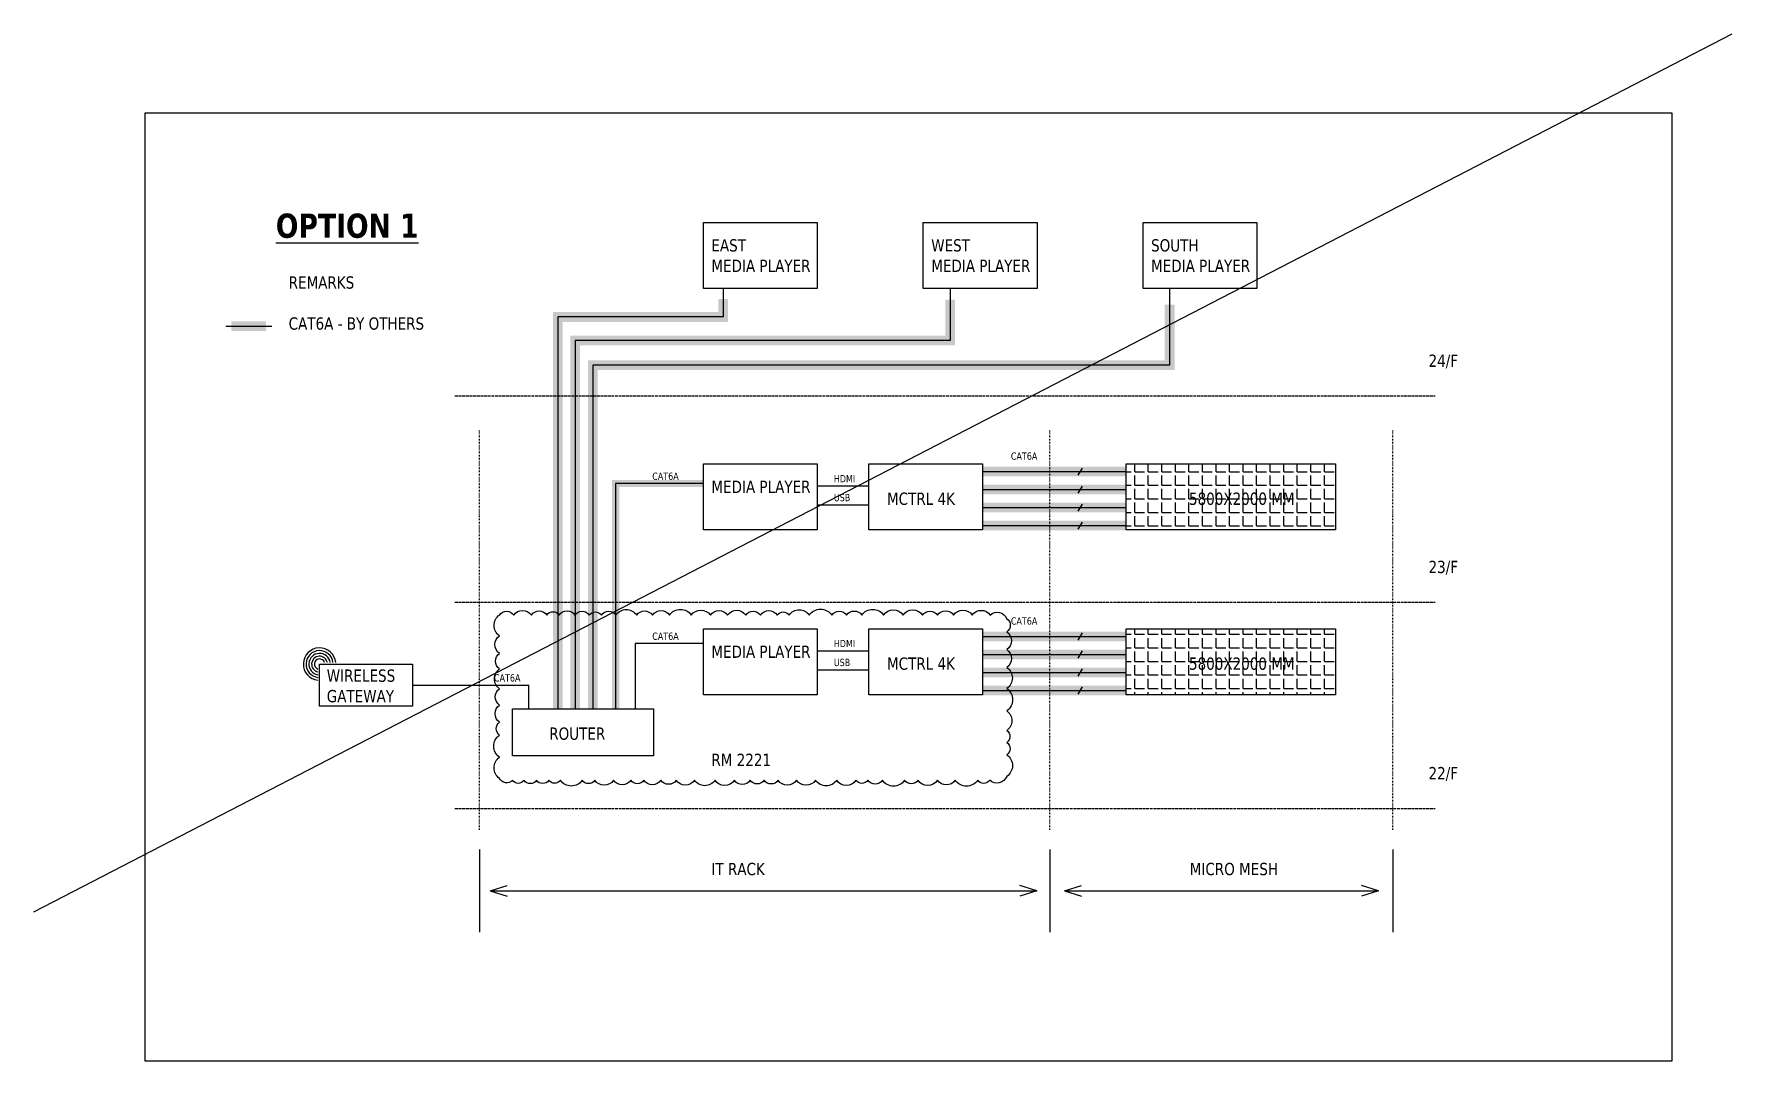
# Model space of a CAD drawing. Header units: millimetres. Extents: x 430 to 9320, y -2045 to 5442.
# Drawn here: x 468 to 3970, y 3325 to 5442 of the extents above; entities that cross this region are included whole.
import ezdxf

# ---------------------------------------------------------------- set-up
doc = ezdxf.new("R2010")
doc.units = ezdxf.units.MM
doc.linetypes.add('ACAD_ISO02W100', pattern=[15, 12, -3])
doc.linetypes.add('ACAD_ISO03W100', pattern=[30, 12, -18])
doc.layers.add('def', color=7, linetype='Continuous', plot=False)
doc.styles.get("Standard").update_dxf_attribs({"font": 'Arial.ttf'})

msp = doc.modelspace()

# ---------------------------------------------------------------- texts
at = {"attachment_point": 1}
for s, width, gutter_width, heights, insert, char_height in [('{\\fVerdana|b1|i0|c0|p0;\\W0.8;\\LOPTION 1}', 531.043, 126.8, [0], (967.1, 5072.2), 50), ('{\\fVerdana|b0|i0|c0|p0;\\W0.8;EAST\\PMEDIA PLAYER}', 209.297, 126.8, [0], (1865.3, 5019.4), 25.359), ('{\\fVerdana|b0|i0|c0|p0;\\W0.8;WEST\\PMEDIA PLAYER}', 209.297, 126.8, [0], (2318.6, 5019.4), 25.359), ('\\pxt10;{\\fVerdana|b0|i0|c0|p0;\\W0.8;SOUTH^JMEDIA PLAYER}', 251.011, 0, [121.3], (2771.9, 5019.4), 25.359), ('{\\fVerdana|b0|i0|c0|p0;\\W0.8;REMARKS\\P\\PCAT6A - BY OTHERS}', 395.137, 126.8, [0], (993.6, 4942.8), 25.359), ('{\\fVerdana|b0|i0|c0|p0;\\W0.8;24/F}', 209.297, 126.8, [0], (3344, 4781.6), 25.359), ('{\\fVerdana|b0|i0|c0|p0;\\W0.8;CAT6A }', 99.897, 126.8, [0], (2482.8, 4579.8), 15), ('{\\fVerdana|b0|i0|c0|p0;\\W0.8;CAT6A}', 90.644, 126.8, [0], (1743.3, 4538.2), 15), ('{\\fVerdana|b0|i0|c0|p0;\\W0.8;MEDIA PLAYER}', 209.297, 126.8, [0], (1865.3, 4521.6), 25.359), ('{\\fVerdana|b0|i0|c0|p0;\\W0.8;HDMI}', 45.023, 126.8, [0], (2117.7, 4533.2), 15), ('{\\fVerdana|b0|i0|c0|p0;\\W0.8;USB}', 45.023, 126.8, [0], (2117.7, 4494.3), 15), ('{\\fVerdana|b0|i0|c0|p0;\\W0.8;MCTRL 4K}', 209.297, 126.8, [0], (2227.4, 4497.1), 25.359), ('{\\fVerdana|b0|i0|c0|p0;\\W0.8;5800X2000 MM}', 236.204, 126.8, [0], (2850.1, 4497.1), 25.359), ('{\\fVerdana|b0|i0|c0|p0;\\W0.8;23/F}', 209.297, 126.8, [0], (3344, 4356.5), 25.359), ('{\\fVerdana|b0|i0|c0|p0;\\W0.8;CAT6A }', 209.297, 126.8, [0], (2482.8, 4239.9), 15), ('{\\fVerdana|b0|i0|c0|p0;\\W0.8;CAT6A}', 90.644, 126.8, [0], (1743.3, 4208.5), 15), ('{\\fVerdana|b0|i0|c0|p0;\\W0.8;MEDIA PLAYER}', 209.297, 126.8, [0], (1865.3, 4181.7), 25.359), ('{\\fVerdana|b0|i0|c0|p0;\\W0.8;HDMI}', 45.023, 126.8, [0], (2117.7, 4193.4), 15), ('{\\fVerdana|b0|i0|c0|p0;\\W0.8;WIRELESS\\PGATEWAY}', 209.297, 126.8, [0], (1072.2, 4132.4), 25.359), ('{\\fVerdana|b0|i0|c0|p0;\\W0.8;USB}', 45.023, 126.8, [0], (2117.7, 4154.4), 15), ('{\\fVerdana|b0|i0|c0|p0;\\W0.8;MCTRL 4K}', 209.297, 126.8, [0], (2227.4, 4157.2), 25.359), ('{\\fVerdana|b0|i0|c0|p0;\\W0.8;5800X2000 MM}', 248.397, 126.8, [0], (2850.1, 4157.2), 25.359), ('{\\fVerdana|b0|i0|c0|p0;\\W0.8;CAT6A}', 81.52, 126.8, [0], (1417, 4122.6), 15), ('{\\fVerdana|b0|i0|c0|p0;\\W0.8;ROUTER}', 209.297, 126.8, [0], (1530.9, 4012.9), 25.359), ('{\\fVerdana|b0|i0|c0|p0;\\W0.8;RM 2221}', 209.297, 126.8, [0], (1865.3, 3958.8), 25.359), ('{\\fVerdana|b0|i0|c0|p0;\\W0.8;22/F}', 209.297, 126.8, [0], (3344, 3931.4), 25.359), ('{\\fVerdana|b0|i0|c0|p0;\\W0.8;IT RACK}', 209.297, 126.8, [0], (1865.3, 3733.8), 25.359), ('{\\fVerdana|b0|i0|c0|p0;\\W0.8;MICRO MESH}', 209.297, 126.8, [0], (2851.7, 3733.8), 25.359)]:
    msp.add_mtext_dynamic_manual_height_columns(s, width=width, gutter_width=gutter_width, heights=heights, dxfattribs=dict(at, insert=insert, char_height=char_height))

# ---------------------------------------------------------------- hatches: boundary and pattern name
at = {"transparency": 33554567}
h = msp.add_hatch(dxfattribs=at)
h.set_pattern_fill('ANGLE', color=2, scale=4)
h.set_pattern_definition([(0, (0, 2416.692), (0, 27.94), [20.32, -7.62]), (90, (0, 2416.692), (-27.94, 2e-15), [20.32, -7.62])])
h.paths.add_polyline_path([(2720.3, 4556), (3152.4, 4556), (3152.4, 4420.1), (2720.3, 4420.1)])
h.paths.add_polyline_path([(2720.3, 4216.2), (3152.4, 4216.2), (3152.4, 4080.2), (2720.3, 4080.2)])

# ---------------------------------------------------------------- linework, layer by layer
for p, q in [((468.4, 3632.8), (3969.8, 5442.4)), ((863.9, 4840.4), (958.8, 4840.4)), ((2424.5, 4540.3), (2720.3, 4540.3)), ((2629.9, 4547.7), (2620.9, 4532.9)), ((2083.4, 4510.8), (2189.8, 4510.8)), ((2424.5, 4503.2), (2720.3, 4503.2)), ((2629.9, 4510.6), (2620.9, 4495.9)), ((1848.7, 4446.9), (1848.7, 4446.9)), ((2083.4, 4471.9), (2189.8, 4471.9)), ((2424.5, 4466.1), (2720.3, 4466.1)), ((2629.9, 4473.5), (2620.9, 4458.8)), ((2424.5, 4429.1), (2720.3, 4429.1)), ((2629.9, 4436.4), (2620.9, 4421.7)), ((2629.9, 4207.8), (2620.9, 4193.1)), ((1848.7, 4186.1), (1708, 4186.1)), ((1708, 4186.1), (1708, 4051.2)), ((1848.7, 4186.1), (1848.7, 4186.1)), ((2083.4, 4170.9), (2189.8, 4170.9)), ((2424.5, 4200.4), (2720.3, 4200.4)), ((2629.9, 4170.7), (2620.9, 4156)), ((2083.4, 4132), (2189.8, 4132)), ((2424.5, 4163.4), (2720.3, 4163.4)), ((2629.9, 4133.6), (2620.9, 4118.9)), ((1249.1, 4100.1), (1489.1, 4100.1)), ((1489.1, 4051.2), (1489.1, 4100.1)), ((1848.7, 4107), (1848.7, 4107)), ((2424.5, 4126.3), (2720.3, 4126.3)), ((2424.5, 4089.2), (2720.3, 4089.2)), ((2629.9, 4096.5), (2620.9, 4081.8)), ((1387.3, 3761.1), (1387.3, 3590.9)), ((2563, 3761.1), (2563, 3590.9)), ((3270.5, 3761.1), (3270.5, 3590.9)), ((1409.3, 3676), (1444.2, 3687.1)), ((2536.1, 3676), (2501.2, 3687.1)), ((2593.4, 3676), (2628.3, 3687.1)), ((3240.7, 3676), (3205.8, 3687.1)), ((1409.3, 3676), (2536.1, 3676)), ((1409.3, 3676), (1444.2, 3664.9)), ((2536.1, 3676), (2501.2, 3664.9)), ((2593.4, 3676), (3240.7, 3676)), ((2593.4, 3676), (2628.3, 3664.9)), ((3240.7, 3676), (3205.8, 3664.9))]:
    msp.add_line(p, q)
at = {"color": 5, "linetype": 'ACAD_ISO02W100', "ltscale": 0.5}
for p, q in [((1336.6, 4696.3), (3357.4, 4696.3)), ((1336.6, 4271.1), (3357.4, 4271.1)), ((1336.6, 3846), (3357.4, 3846))]:
    msp.add_line(p, q, dxfattribs=at)
at = {"linetype": 'ACAD_ISO03W100', "ltscale": 0.1}
for p, q in [((1387.3, 3801.9), (1387.3, 4625.2)), ((2563, 3801.9), (2563, 4625.2)), ((3270.5, 3801.9), (3270.5, 4625.2))]:
    msp.add_line(p, q, dxfattribs=at)
for points in [[(1848.7, 5053.9), (2083.4, 5053.9), (2083.4, 4917.9), (1848.7, 4917.9)], [(2302.1, 5053.9), (2536.7, 5053.9), (2536.7, 4917.9), (2302.1, 4917.9)], [(2755.4, 5053.9), (2990, 5053.9), (2990, 4917.9), (2755.4, 4917.9)], [(1848.7, 4556), (2083.4, 4556), (2083.4, 4420.1), (1848.7, 4420.1)], [(2189.8, 4556), (2424.5, 4556), (2424.5, 4420.1), (2189.8, 4420.1)], [(2720.3, 4556), (3152.4, 4556), (3152.4, 4420.1), (2720.3, 4420.1)], [(1848.7, 4216.2), (2083.4, 4216.2), (2083.4, 4080.2), (1848.7, 4080.2)], [(2189.8, 4216.2), (2424.5, 4216.2), (2424.5, 4080.2), (2189.8, 4080.2)], [(2720.3, 4216.2), (3152.4, 4216.2), (3152.4, 4080.2), (2720.3, 4080.2)], [(1057.4, 4143.5), (1249.1, 4143.5), (1249.1, 4056.8), (1057.4, 4056.8)], [(1455.2, 4051.2), (1746.2, 4051.2), (1746.2, 3954.3), (1455.2, 3954.3)]]:
    msp.add_lwpolyline(points, close=True)
at = {"color": 1, "transparency": 33554544, "const_width": 20}
for points in [[(1889.7, 4896.3), (1889.7, 4859), (1548.9, 4859), (1548.9, 4051.2)], [(2357.6, 4894.8), (2357.6, 4810.7), (1584.5, 4810.7), (1584.5, 4051.2)]]:
    msp.add_lwpolyline(points, dxfattribs=at)
for points in [[(1889.7, 4917.9), (1889.7, 4859), (1548.9, 4859), (1548.9, 4051.2)], [(2357.6, 4917.9), (2357.6, 4810.7), (1584.5, 4810.7), (1584.5, 4051.2)], [(2810.2, 4917.9), (2810.2, 4759.6), (1620.9, 4759.6), (1620.9, 4051.2)], [(1848.7, 4515.8), (1667.7, 4515.8), (1667.7, 4051.2)]]:
    msp.add_lwpolyline(points)
at = {"color": 1, "transparency": 33554600, "const_width": 20}
msp.add_lwpolyline([(2810.2, 4884.5), (2810.2, 4759.6), (1620.9, 4759.6), (1620.9, 4051.2)], dxfattribs=at)
at = {"color": 1, "transparency": 33554559, "const_width": 20}
msp.add_lwpolyline([(875.7, 4840.4), (947, 4840.4)], dxfattribs=at)
at = {"color": 1, "transparency": 33554541, "const_width": 15}
msp.add_lwpolyline([(1848.7, 4515.8), (1667.7, 4515.8), (1667.7, 4051.2)], dxfattribs=at)
at = {"color": 1, "transparency": 33554549, "const_width": 20}
for points in [[(2424.5, 4540.3), (2720.3, 4540.3)], [(2424.5, 4503.2), (2720.3, 4503.2)], [(2424.5, 4466.1), (2720.3, 4466.1)], [(2424.5, 4429.1), (2720.3, 4429.1)]]:
    msp.add_lwpolyline(points, dxfattribs=at)
msp.add_lwpolyline([(1428.4, 4244.7, -0.520567), (1457.7, 4244.7, -0.520567), (1494, 4244.7, -0.520567), (1525.8, 4244.7, -0.520567), (1551.5, 4244.7, -0.520567), (1583.9, 4244.7, -0.520567), (1613.4, 4244.7, -0.520567), (1638.5, 4244.7, -0.520567), (1668.2, 4244.7, -0.520567), (1711.3, 4244.7, -0.520567), (1743.6, 4244.7, -0.520567), (1779, 4244.7, -0.520567), (1823.8, 4244.7, -0.520567), (1863.3, 4244.7, -0.520567), (1898.7, 4244.7, -0.520567), (1936, 4244.7, -0.520567), (1966.2, 4244.7, -0.520567), (2001.2, 4244.7, -0.520567), (2025.7, 4244.7, -0.520567), (2067.1, 4244.7, -0.520567), (2113.7, 4244.7, -0.520567), (2144, 4244.7, -0.520567), (2175.6, 4244.7, -0.520567), (2220.5, 4244.7, -0.520567), (2260.6, 4244.7, -0.520567), (2300.4, 4244.7, -0.520567), (2331.5, 4244.7, -0.520567), (2364.7, 4244.7, -0.520567), (2403.1, 4244.7, -0.520567), (2440, 4244.7, -0.520567), (2474.5, 4237.1, -0.520567), (2474.5, 4210.1, -0.520567), (2474.5, 4173.4, -0.520567), (2474.5, 4136.6, -0.520567), (2474.5, 4093.1, -0.520567), (2474.5, 4047.1, -0.520567), (2474.5, 4006.7, -0.520567), (2474.5, 3982, -0.520567), (2474.5, 3956.6, -0.520567), (2474.5, 3912.1, -0.520567), (2439.2, 3903.9, -0.520567), (2414.4, 3903.9, -0.520567), (2368.1, 3903.9, -0.520567), (2331.5, 3903.9, -0.520567), (2291.4, 3903.9, -0.520567), (2263.7, 3903.9, -0.520567), (2218, 3903.9, -0.520567), (2187.9, 3903.9, -0.520567), (2163.3, 3903.9, -0.520567), (2123.6, 3903.9, -0.520567), (2080.1, 3903.9, -0.520567), (2040.7, 3903.9, -0.520567), (2002.8, 3903.9, -0.520567), (1974, 3903.9, -0.520567), (1945.3, 3903.9, -0.520567), (1912.8, 3903.9, -0.520567), (1872.9, 3903.9, -0.520567), (1830.4, 3903.9, -0.520567), (1792.7, 3903.9, -0.520567), (1761.2, 3903.9, -0.520567), (1726.2, 3903.9, -0.520567), (1699.3, 3903.9, -0.520567), (1663.5, 3903.9, -0.520567), (1624.7, 3903.9, -0.520567), (1599, 3903.9, -0.520567), (1553.8, 3903.9, -0.520567), (1530.3, 3903.9, -0.520567), (1504.9, 3903.9, -0.520567), (1479, 3903.9, -0.520567), (1455.2, 3903.9, -0.520567), (1428.4, 3908, -0.520567), (1428.4, 3951.4, -0.520567), (1428.4, 3997.1, -0.520567), (1428.4, 4023.8, -0.520567), (1428.4, 4059.1, -0.520567), (1428.4, 4092.8, -0.520567), (1428.4, 4133.6, -0.520567), (1428.4, 4165.5, -0.520567), (1428.4, 4202, -0.520567)], format="xyb", close=True)
at = {"color": 1, "transparency": 33554556, "const_width": 20}
for points in [[(2424.5, 4200.4), (2720.3, 4200.4)], [(2424.5, 4163.4), (2720.3, 4163.4)], [(2424.5, 4126.3), (2720.3, 4126.3)], [(2424.5, 4089.2), (2720.3, 4089.2)]]:
    msp.add_lwpolyline(points, dxfattribs=at)
at = {"lineweight": 30}
for radius, start, end in [(33.5, 5.7918, 264.2082), (27.8, 6.9882, 263.0118), (22.1, 8.8099, 261.1901), (16.4, 11.9258, 258.0742), (10.7, 18.5146, 251.4854)]:
    msp.add_arc((1057.4, 4143.5), radius, start, end, dxfattribs=at)
at = {"layer": 'def'}
msp.add_lwpolyline([(697.9, 5280), (3845.7, 5280), (3845.7, 3325.3), (697.9, 3325.3)], close=True, dxfattribs=at)

msp.set_redraw_order([(e.dxf.handle, doc.entitydb.next_handle()) for e in msp.query("TEXT MTEXT ATTDEF DIMENSION ARC_DIMENSION")])  # texts and dimensions are drawn at this point

doc.saveas('drawing.dxf')
